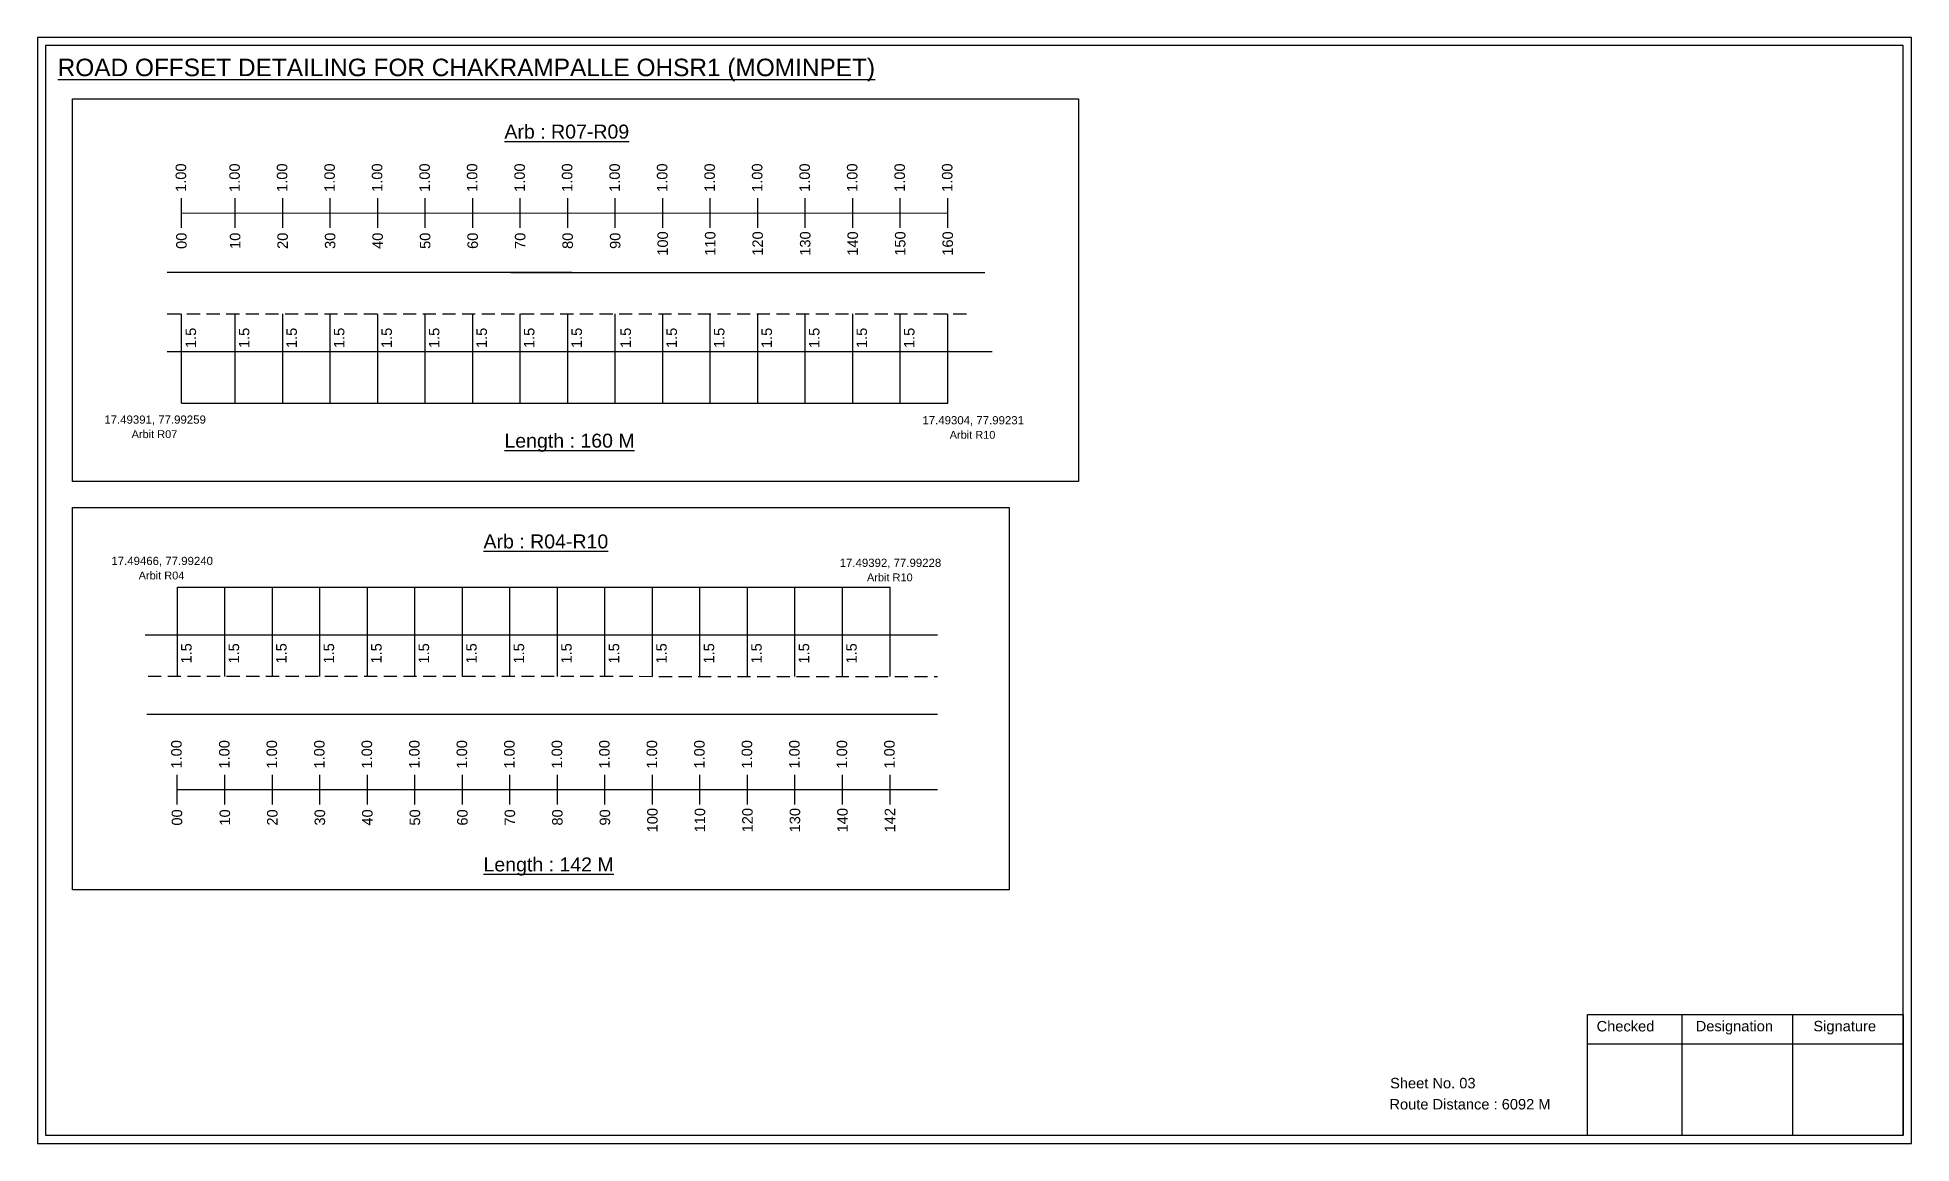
# Model space of a CAD drawing. Header units: inches. Extents: x 664 to 10563, y 382 to 1817.
# Drawn here: x 5248 to 5784, y 1354 to 1670 of the extents above; entities that cross this region are included whole.
import ezdxf

# ---------------------------------------------------------------- set-up
doc = ezdxf.new("R2010")
doc.units = ezdxf.units.IN
doc.header["$MEASUREMENT"] = 0
doc.linetypes.add('DASHED2', pattern=[0.375, 0.25, -0.125])
doc.layers.add('PDF_Geometry', color=7, linetype='Continuous')
doc.layers.add('PDF_Text', color=5, linetype='Continuous')
doc.styles.add('PDF Arial', font='arial.ttf')
doc.styles.get("Standard").update_dxf_attribs({"font": 'arial.ttf'})

msp = doc.modelspace()

# ---------------------------------------------------------------- texts
at = {"color": 242, "true_color": 0xcd2027}
for s, height, p in [('%%UROAD OFFSET DETAILING FOR CHAKRAMPALLE OHSR1 (MOMINPET)', 5, (5253.78, 1659.25)), ('%%UArb : R07-R09', 4, (5381.67, 1641.37)), ('%%ULength : 160 M', 4, (5381.67, 1552.87)), ('%%UArb : R04-R10', 4, (5375.68, 1524.02)), ('%%ULength : 142 M', 4, (5375.68, 1431.52))]:
    msp.add_text(s, height=height, dxfattribs=at).set_placement(p)
at = {"color": 217, "true_color": 0x93278f}
for s, p in [('1.00', (5290.55, 1626.09)), ('1.00', (5305.92, 1626.09)), ('1.00', (5319.52, 1626.09)), ('1.00', (5333.12, 1626.09)), ('1.00', (5346.72, 1626.09)), ('1.00', (5360.32, 1626.09)), ('1.00', (5373.92, 1626.09)), ('1.00', (5387.52, 1626.09)), ('1.00', (5401.12, 1626.09)), ('1.00', (5414.72, 1626.09)), ('1.00', (5428.32, 1626.09)), ('1.00', (5441.92, 1626.09)), ('1.00', (5455.52, 1626.09)), ('1.00', (5469.12, 1626.09)), ('1.00', (5482.72, 1626.09)), ('1.00', (5496.32, 1626.09)), ('1.00', (5509.92, 1626.09)), ('00', (5290.7, 1609.77)), ('10', (5306.07, 1609.77)), ('20', (5319.67, 1609.77)), ('30', (5333.27, 1609.77)), ('40', (5346.87, 1609.77)), ('50', (5360.47, 1609.77)), ('60', (5374.07, 1609.77)), ('70', (5387.67, 1609.77)), ('80', (5401.27, 1609.77)), ('90', (5414.87, 1609.77)), ('100', (5428.47, 1607.82)), ('110', (5442.07, 1607.82)), ('120', (5455.67, 1607.82)), ('130', (5469.27, 1607.82)), ('140', (5482.87, 1607.82)), ('150', (5496.47, 1607.82)), ('160', (5510.07, 1607.82)), ('1.00', (5289.27, 1460.97)), ('1.00', (5302.98, 1460.97)), ('1.00', (5316.58, 1460.97)), ('1.00', (5330.18, 1460.97)), ('1.00', (5343.78, 1460.97)), ('1.00', (5357.38, 1460.97)), ('1.00', (5370.98, 1460.97)), ('1.00', (5384.58, 1460.97)), ('1.00', (5398.18, 1460.97)), ('1.00', (5411.78, 1460.97)), ('1.00', (5425.38, 1460.97)), ('1.00', (5438.98, 1460.97)), ('1.00', (5452.58, 1460.97)), ('1.00', (5466.18, 1460.97)), ('1.00', (5479.78, 1460.97)), ('1.00', (5493.38, 1460.97)), ('00', (5289.42, 1444.65)), ('10', (5303.13, 1444.65)), ('20', (5316.73, 1444.65)), ('30', (5330.33, 1444.65)), ('40', (5343.93, 1444.65)), ('50', (5357.53, 1444.65)), ('60', (5371.13, 1444.65)), ('70', (5384.73, 1444.65)), ('80', (5398.33, 1444.65)), ('90', (5411.93, 1444.65)), ('100', (5425.53, 1442.7)), ('110', (5439.13, 1442.7)), ('120', (5452.73, 1442.7)), ('130', (5466.33, 1442.7)), ('140', (5479.93, 1442.7)), ('142', (5493.53, 1442.7))]:
    msp.add_text(s, height=3, rotation=90, dxfattribs=at).set_placement(p)
for p in [(5293.4, 1581.38), (5308.66, 1581.38), (5322.26, 1581.38), (5335.86, 1581.38), (5349.46, 1581.38), (5363.06, 1581.38), (5376.66, 1581.38), (5390.26, 1581.38), (5403.86, 1581.38), (5417.89, 1581.38), (5431.06, 1581.38), (5444.66, 1581.38), (5458.26, 1581.38), (5471.86, 1581.38), (5485.46, 1581.38), (5499.06, 1581.38), (5292.12, 1491.05), (5305.72, 1491.05), (5319.32, 1491.05), (5332.92, 1491.05), (5346.52, 1491.05), (5360.12, 1491.05), (5373.72, 1491.05), (5387.32, 1491.05), (5400.92, 1491.05), (5414.52, 1491.05), (5428.12, 1491.05), (5441.72, 1491.05), (5455.32, 1491.05), (5468.92, 1491.05), (5482.52, 1491.05)]:
    msp.add_text('1.5', height=3, rotation=90).set_placement(p)
at = {"color": 5}
for s, height, p in [('17.49391, 77.99259', 2.34, (5267.13, 1559.74)), ('17.49304, 77.99231', 2.34, (5501.32, 1559.55)), ('Arbit R07', 2.246, (5274.95, 1555.61)), ('Arbit R10', 2.246, (5509.14, 1555.43)), ('17.49466, 77.99240', 2.34, (5269.15, 1519.27)), ('17.49392, 77.99228', 2.34, (5477.64, 1518.73)), ('Arbit R04', 2.246, (5276.97, 1515.14)), ('Arbit R10', 2.246, (5485.46, 1514.6))]:
    msp.add_text(s, height=height, dxfattribs=at).set_placement(p)
for s, p in [('Sheet No. 03', (5635.21, 1369.41)), ('Route Distance : 6092 M', (5635.02, 1363.36))]:
    msp.add_text(s, height=3).set_placement(p)
at = {"layer": 'PDF_Text', "color": 7, "attachment_point": 7, "style": 'PDF Arial'}
for s, insert, char_height in [('Checked', (5694.32, 1385.66), 3.001), ('Designation', (5722.69, 1384.83), 3.0006), ('Signature', (5756.38, 1384.83), 3.001)]:
    msp.add_mtext(s, dxfattribs=dict(at, insert=insert, char_height=char_height))

# ---------------------------------------------------------------- linework, layer by layer
at = {"color": 217, "true_color": 0x93278f}
for p, q in [((5289.22, 1615.79), (5289.22, 1624.35)), ((5304.59, 1615.79), (5304.59, 1624.35)), ((5318.19, 1615.79), (5318.19, 1624.35)), ((5331.79, 1615.79), (5331.79, 1624.35)), ((5345.39, 1615.79), (5345.39, 1624.35)), ((5358.99, 1615.79), (5358.99, 1624.35)), ((5372.59, 1615.79), (5372.59, 1624.35)), ((5386.19, 1615.79), (5386.19, 1624.35)), ((5399.79, 1615.79), (5399.79, 1624.35)), ((5413.39, 1615.79), (5413.39, 1624.35)), ((5426.99, 1615.79), (5426.99, 1624.35)), ((5440.59, 1615.79), (5440.59, 1624.35)), ((5454.19, 1615.79), (5454.19, 1624.35)), ((5467.79, 1615.79), (5467.79, 1624.35)), ((5481.39, 1615.79), (5481.39, 1624.35)), ((5494.99, 1615.79), (5494.99, 1624.35)), ((5508.59, 1615.79), (5508.59, 1624.35)), ((5289.22, 1620.06), (5508.59, 1620.07)), ((5287.95, 1450.68), (5287.95, 1459.23)), ((5301.65, 1450.68), (5301.65, 1459.23)), ((5315.25, 1450.68), (5315.25, 1459.23)), ((5328.85, 1450.68), (5328.85, 1459.23)), ((5342.45, 1450.68), (5342.45, 1459.23)), ((5356.05, 1450.68), (5356.05, 1459.23)), ((5369.65, 1450.68), (5369.65, 1459.23)), ((5383.25, 1450.68), (5383.25, 1459.23)), ((5396.85, 1450.68), (5396.85, 1459.23)), ((5410.45, 1450.68), (5410.45, 1459.23)), ((5424.05, 1450.68), (5424.05, 1459.23)), ((5437.65, 1450.68), (5437.65, 1459.23)), ((5451.25, 1450.68), (5451.25, 1459.23)), ((5464.85, 1450.68), (5464.85, 1459.23)), ((5478.45, 1450.68), (5478.45, 1459.23)), ((5492.05, 1450.68), (5492.05, 1459.23)), ((5288.05, 1454.95), (5505.65, 1454.99))]:
    msp.add_line(p, q, dxfattribs=at)
for p, q in [((5400.99, 1603.07), (5285.16, 1603.07)), ((5383.52, 1603.07), (5519.15, 1603.07)), ((5289.22, 1565.65), (5289.22, 1591.19)), ((5304.59, 1565.65), (5304.59, 1591.19)), ((5318.19, 1565.65), (5318.19, 1591.19)), ((5331.79, 1565.65), (5331.79, 1591.19)), ((5345.39, 1565.65), (5345.39, 1591.19)), ((5358.99, 1565.65), (5358.99, 1591.19)), ((5372.59, 1565.65), (5372.59, 1591.19)), ((5386.19, 1565.65), (5386.19, 1591.19)), ((5399.79, 1565.65), (5399.79, 1591.19)), ((5413.39, 1565.65), (5413.39, 1591.19)), ((5426.99, 1565.65), (5426.99, 1591.19)), ((5440.59, 1565.65), (5440.59, 1591.19)), ((5454.19, 1565.65), (5454.19, 1591.19)), ((5467.79, 1565.65), (5467.79, 1591.19)), ((5481.39, 1565.65), (5481.39, 1591.19)), ((5494.99, 1565.65), (5494.99, 1591.19)), ((5508.59, 1565.65), (5508.59, 1591.19)), ((5285.16, 1580.39), (5521.25, 1580.39)), ((5288.05, 1487.37), (5288.05, 1512.91)), ((5301.65, 1487.37), (5301.65, 1512.91)), ((5315.25, 1487.37), (5315.25, 1512.91)), ((5328.85, 1487.37), (5328.85, 1512.91)), ((5342.45, 1487.37), (5342.45, 1512.91)), ((5356.05, 1487.37), (5356.05, 1512.91)), ((5369.65, 1487.37), (5369.65, 1512.91)), ((5383.25, 1487.37), (5383.25, 1512.91)), ((5396.85, 1487.37), (5396.85, 1512.91)), ((5410.45, 1487.37), (5410.45, 1512.91)), ((5424.05, 1487.37), (5424.05, 1512.91)), ((5437.65, 1487.37), (5437.65, 1512.91)), ((5451.25, 1487.37), (5451.25, 1512.91)), ((5464.85, 1487.37), (5464.85, 1512.91)), ((5478.45, 1487.37), (5478.45, 1512.91)), ((5492.05, 1487.37), (5492.05, 1512.91)), ((5278.86, 1499.26), (5505.65, 1499.26)), ((5279.32, 1476.57), (5505.65, 1476.54))]:
    msp.add_line(p, q)
at = {"linetype": 'DASHED2', "ltscale": 15}
for p, q in [((5285.16, 1591.19), (5515.58, 1591.19)), ((5279.65, 1487.42), (5505.65, 1487.37))]:
    msp.add_line(p, q, dxfattribs=at)
at = {"color": 5}
for p, q in [((5289.22, 1565.65), (5508.59, 1565.65)), ((5288.05, 1512.91), (5492.05, 1512.91))]:
    msp.add_line(p, q, dxfattribs=at)
for points in [[(5258.07, 1652.79), (5546, 1652.79), (5546, 1543.17), (5258.07, 1543.17)], [(5258.07, 1535.73), (5526.15, 1535.73), (5526.15, 1426.21), (5258.07, 1426.21)]]:
    msp.add_lwpolyline(points, close=True)
at = {"layer": 'PDF_Geometry'}
for points in [[(5248, 1670.32), (5248, 1353.61), (5784.47, 1353.61), (5784.47, 1670.32)], [(5250.33, 1668), (5250.33, 1356.03), (5782.05, 1356.03), (5782.05, 1668)]]:
    msp.add_lwpolyline(points, close=True, dxfattribs=at)
at = {"layer": 'PDF_Geometry', "color": 242, "true_color": 0xcc1f26}
msp.add_lwpolyline([(5782.05, 1355.94), (5691.71, 1355.94), (5691.71, 1390.55), (5782.05, 1390.55)], close=True, dxfattribs=at)
for points in [[(5718.69, 1390.55), (5718.69, 1355.94)], [(5750.42, 1390.55), (5750.42, 1355.94)], [(5691.71, 1382.17), (5782.05, 1382.17)]]:
    msp.add_lwpolyline(points, dxfattribs=at)

msp.set_redraw_order([(e.dxf.handle, doc.entitydb.next_handle()) for e in msp.query("TEXT MTEXT ATTDEF DIMENSION ARC_DIMENSION")])  # texts and dimensions are drawn at this point

doc.saveas('drawing.dxf')
